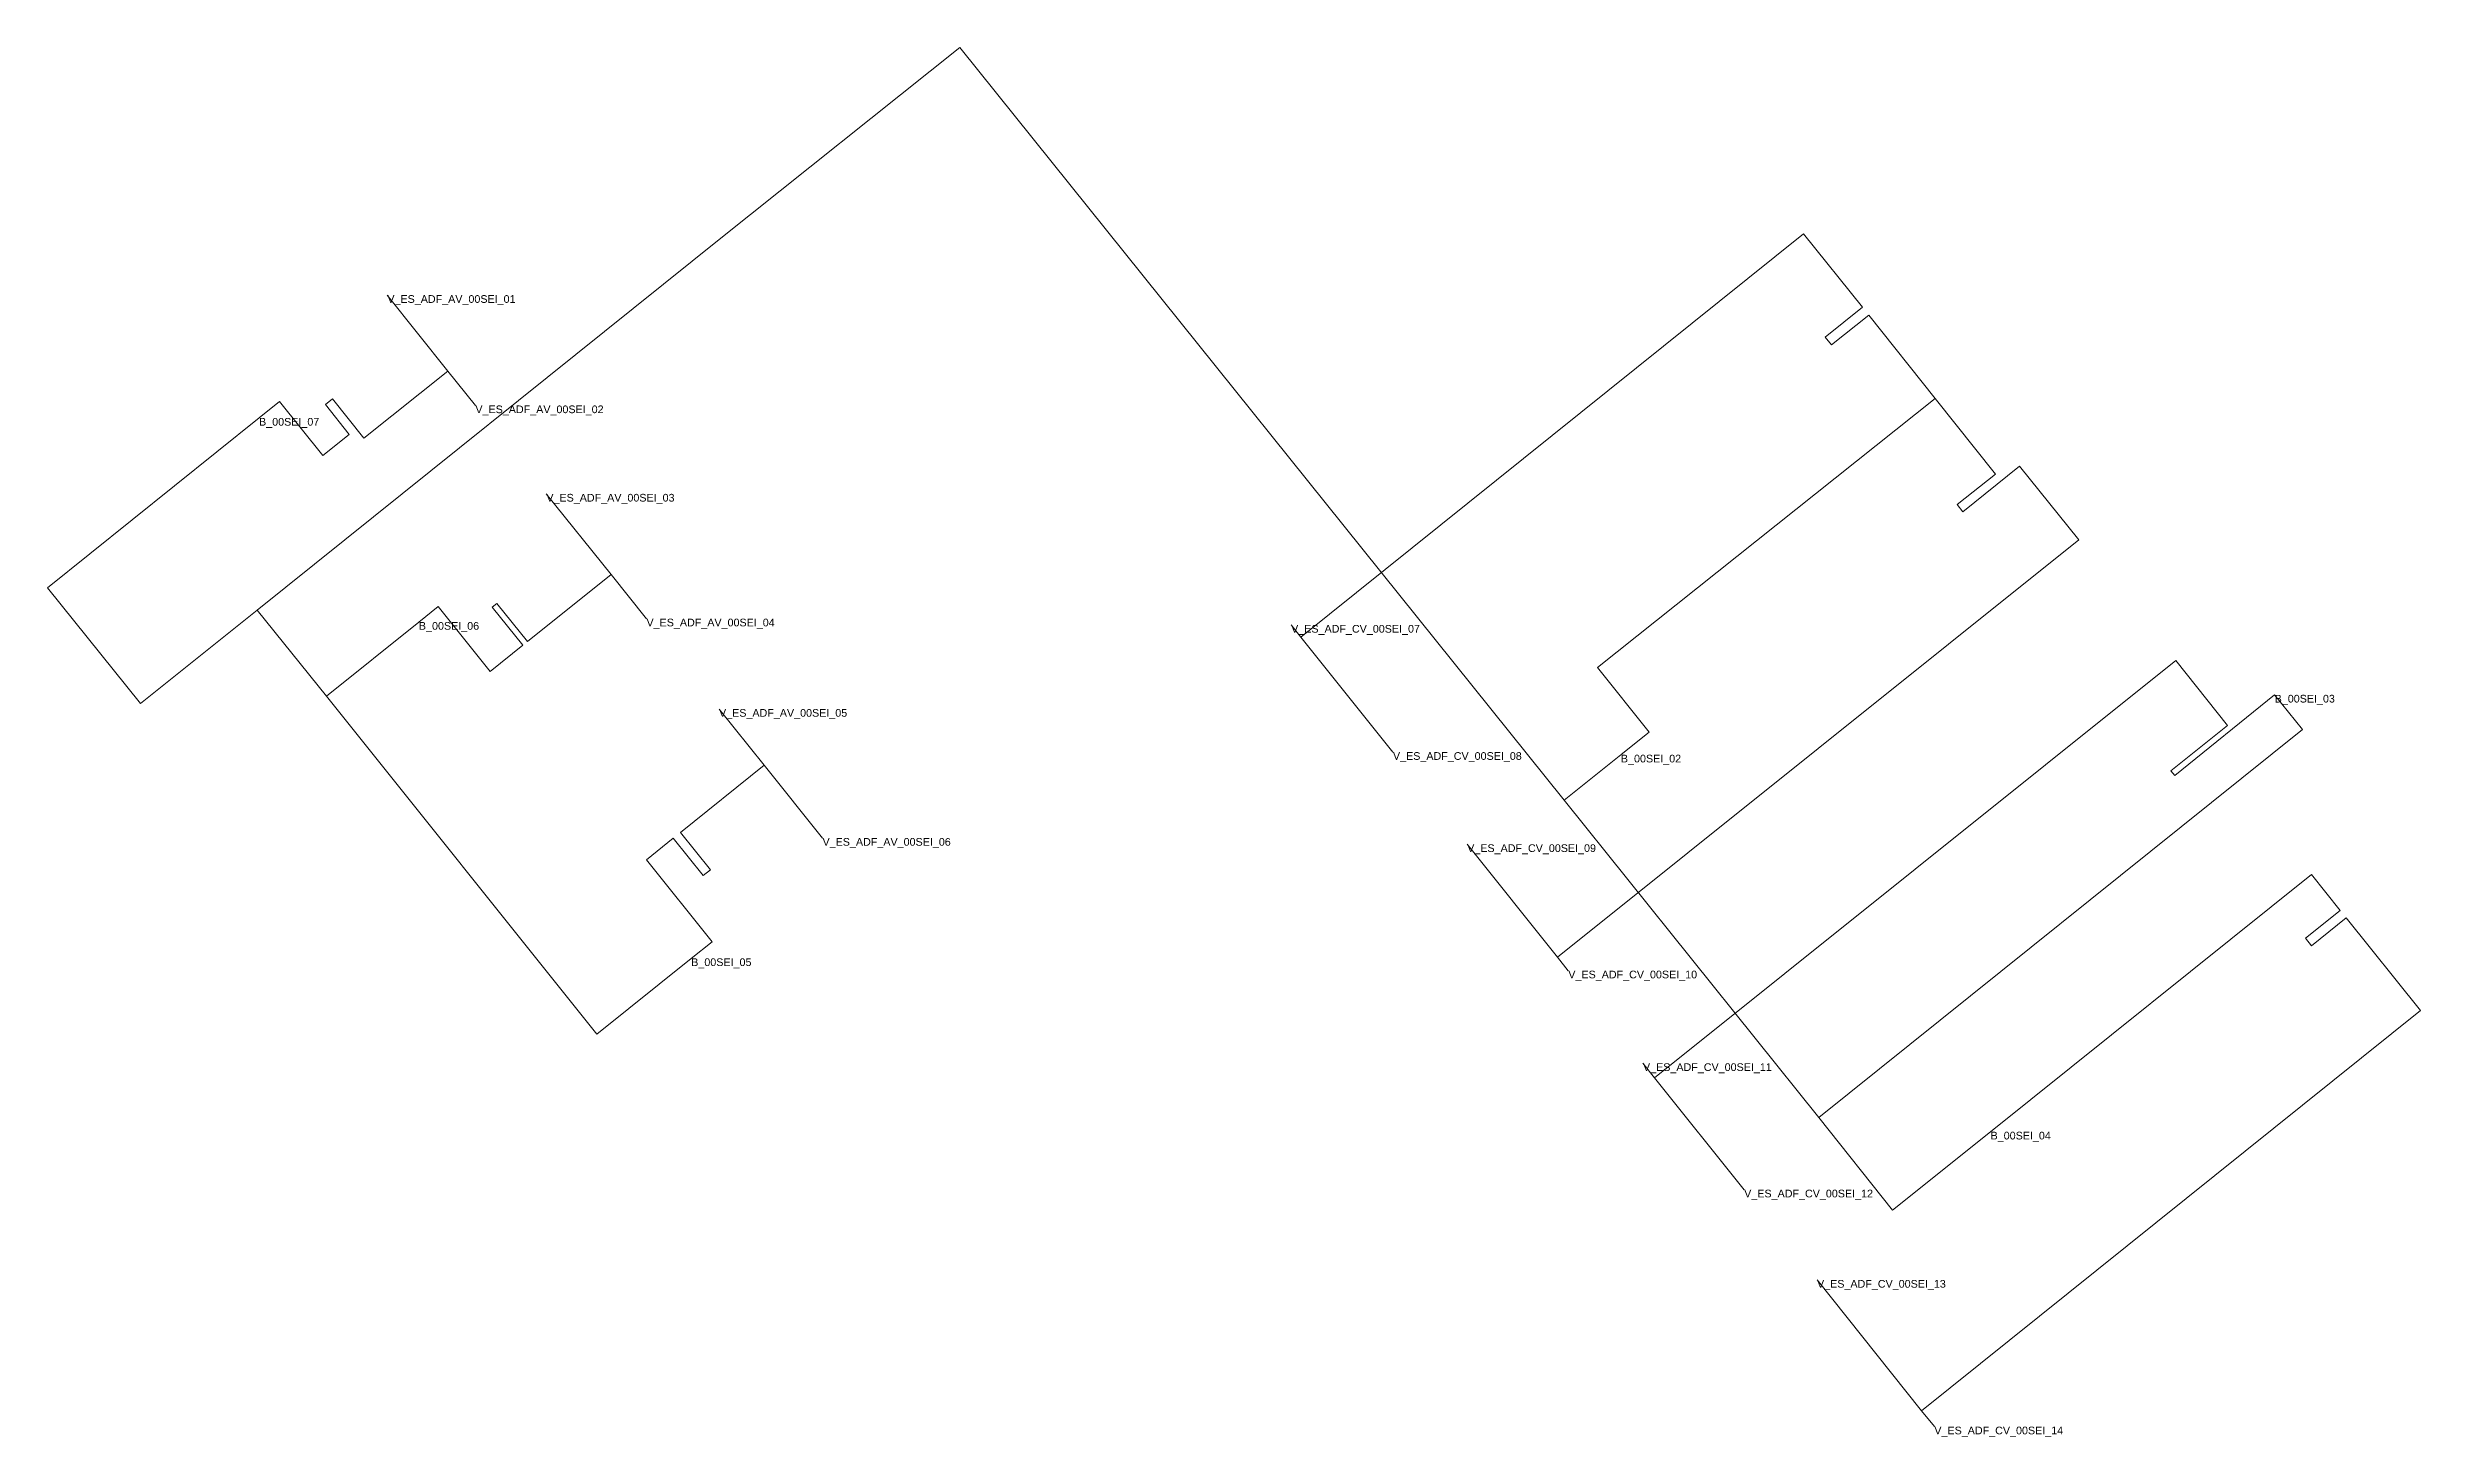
# Model space of a CAD drawing. Header units: metres. Extents: x 428033 to 428238, y 4581158 to 4581508.
# Drawn here: x 428033.4 to 428187.9, y 4581157.7 to 4581248.2 of the extents above; entities that cross this region are included whole.
import ezdxf
from ezdxf.enums import TextEntityAlignment as Align

# ---------------------------------------------------------------- set-up
doc = ezdxf.new("R2010")
doc.units = ezdxf.units.M
doc.header["$MEASUREMENT"] = 0
for name, color, linetype, lineweight in [('01_A_AccesTren_t', 7, 'Continuous', 0), ('01_I_AccesAtendo_l', 7, 'Continuous', 0), ('01_I_AccesTrenAdaptat_l', 7, 'Continuous', 0), ('01_I_Ascensor_l', 7, 'Continuous', 0), ('01_I_BarreraTarifaria_t', 7, 'Continuous', 0), ('01_I_Horitzontal_l', 7, 'Continuous', 0)]:
    doc.layers.add(name, color=color, linetype=linetype, lineweight=lineweight)
doc.styles.add('Style-Arial', font='arial.ttf')

msp = doc.modelspace()

# ---------------------------------------------------------------- texts
at = {"layer": '01_A_AccesTren_t', "style": 'Style-Arial'}
for s, p in [('V_ES_ADF_AV_00SEI_01', (428055.566215, 4581232.029042, -10)), ('V_ES_ADF_AV_00SEI_02', (428061.299236, 4581224.844782, -10)), ('V_ES_ADF_AV_00SEI_03', (428065.918655, 4581219.087675, -10)), ('V_ES_ADF_AV_00SEI_04', (428072.439409, 4581210.960965, -10)), ('V_ES_ADF_CV_00SEI_07', (428114.412518, 4581210.552561, -10)), ('V_ES_ADF_AV_00SEI_05', (428077.161656, 4581205.075642, -10)), ('V_ES_ADF_CV_00SEI_08', (428121.042223, 4581202.268068, -10)), ('V_ES_ADF_AV_00SEI_06', (428083.902094, 4581196.675144, -10)), ('V_ES_ADF_CV_00SEI_09', (428125.874514, 4581196.26808, -10)), ('V_ES_ADF_CV_00SEI_10', (428132.459375, 4581188.038583, -10)), ('V_ES_ADF_CV_00SEI_11', (428137.321022, 4581182.006906, -10)), ('V_ES_ADF_CV_00SEI_12', (428143.911676, 4581173.773909, -10)), ('V_ES_ADF_CV_00SEI_13', (428148.65316, 4581167.89417, -10)), ('V_ES_ADF_CV_00SEI_14', (428156.292196, 4581158.343733, -10))]:
    msp.add_text(s, height=0.5, dxfattribs=at).set_placement(p, align=Align.TOP_LEFT)
at = {"layer": '01_I_BarreraTarifaria_t', "style": 'Style-Arial'}
for s, p in [('B_00SEI_07', (428047.213743, 4581224.031875)), ('B_00SEI_06', (428057.621637, 4581210.741434)), ('B_00SEI_03', (428178.449683, 4581206.000954)), ('B_00SEI_02', (428135.883795, 4581202.100377)), ('B_00SEI_05', (428075.352234, 4581188.840602)), ('B_00SEI_04', (428159.954578, 4581177.548037))]:
    msp.add_text(s, height=0.5, dxfattribs=at).set_placement(p, align=Align.TOP_LEFT)

# ---------------------------------------------------------------- linework, layer by layer
at = {"layer": '01_I_AccesAtendo_l'}
for p, q in [((428059.508838, 4581227.074815, -10), (428055.566215, 4581232.029042, -10)), ((428059.508838, 4581227.074815, -10), (428061.299236, 4581224.844782, -10)), ((428070.130903, 4581213.838018, -10), (428065.918655, 4581219.087675, -10)), ((428070.130903, 4581213.838018, -10), (428072.439409, 4581210.960965, -10)), ((428077.161656, 4581205.075642, -10), (428080.101315, 4581201.411993, -10)), ((428080.101315, 4581201.411993, -10), (428083.902094, 4581196.675144, -10)), ((428138.074855, 4581181.06206, -10), (428137.321022, 4581182.006906, -10)), ((428138.074855, 4581181.06206, -10), (428143.911676, 4581173.773909, -10))]:
    msp.add_line(p, q, dxfattribs=at)
at = {"layer": '01_I_AccesAtendo_l', "elevation": -10, "flags": 128}
for points in [[(428051.995918, 4581225.278915), (428054.043629, 4581222.725574), (428059.508838, 4581227.074815)], [(428062.692433, 4581211.948021), (428064.683249, 4581209.4669), (428070.130903, 4581213.838018)], [(428171.699751, 4581201.04801), (428175.38904, 4581204.008801), (428172.00813, 4581208.242082), (428138.074855, 4581181.06206)], [(428080.101315, 4581201.411993), (428074.653691, 4581197.040899), (428076.607809, 4581194.605514)]]:
    msp.add_lwpolyline(points, dxfattribs=at)
at = {"layer": '01_I_AccesTrenAdaptat_l'}
for p, q in [((428114.412518, 4581210.552561, -10), (428115.054068, 4581209.750879, -10)), ((428115.054068, 4581209.750879, -10), (428121.042223, 4581202.268068, -10)), ((428131.76391, 4581188.907748, -10), (428125.874514, 4581196.26808, -10)), ((428132.459375, 4581188.038583, -10), (428131.76391, 4581188.907748, -10)), ((428155.464078, 4581159.379057, -10), (428148.65316, 4581167.89417, -10)), ((428156.292196, 4581158.343733, -10), (428155.464078, 4581159.379057, -10))]:
    msp.add_line(p, q, dxfattribs=at)
at = {"layer": '01_I_AccesTrenAdaptat_l', "elevation": -10, "flags": 128}
for points in [[(428149.192943, 4581229.299013), (428151.609408, 4581231.238317), (428147.777701, 4581236.012809), (428115.054068, 4581209.750879)], [(428158.155421, 4581217.9249), (428161.844709, 4581220.885691), (428165.697185, 4581216.087769), (428131.76391, 4581188.907748)], [(428180.857838, 4581189.659916), (428183.115413, 4581191.471704), (428187.948711, 4581185.44918), (428155.464078, 4581159.379057)]]:
    msp.add_lwpolyline(points, dxfattribs=at)
at = {"layer": '01_I_Ascensor_l'}
for p, q in [((428149.604577, 4581228.786097), (428149.192943, 4581229.299013, -10)), ((428051.995918, 4581225.278915, -10), (428051.5325, 4581224.907075)), ((428157.778058, 4581218.395112), (428158.155421, 4581217.9249, -10)), ((428062.692433, 4581211.948021, -10), (428062.399017, 4581211.712588)), ((428171.699751, 4581201.04801, -10), (428171.94513, 4581200.751565)), ((428076.607809, 4581194.605514, -10), (428076.134664, 4581194.22587)), ((428180.462839, 4581190.152224), (428180.857838, 4581189.659916, -10))]:
    msp.add_line(p, q, dxfattribs=at)
at = {"layer": '01_I_Horitzontal_l'}
for p, q in [((428092.848242, 4581248.160817), (428077.279046, 4581235.749302)), ((428092.848242, 4581248.160817), (428132.186539, 4581199.133775)), ((428077.279046, 4581235.749302), (428047.087829, 4581211.524487)), ((428047.087829, 4581211.524487), (428051.595707, 4581205.90635)), ((428051.595707, 4581205.90635), (428057.621637, 4581210.741434)), ((428178.449683, 4581206.000954), (428171.94513, 4581200.751565)), ((428132.186539, 4581199.133775), (428135.883795, 4581202.100377)), ((428132.186539, 4581199.133775), (428148.76501, 4581178.472144))]:
    msp.add_line(p, q, dxfattribs=at)
at = {"layer": '01_I_Horitzontal_l', "flags": 128}
for points in [[(428156.338712, 4581225.308641), (428152.02749, 4581230.717367), (428149.604577, 4581228.786097)], [(428047.213752, 4581224.031882), (428048.54078, 4581225.096662), (428051.36453, 4581221.577442), (428053.091977, 4581222.96351), (428051.5325, 4581224.907075)], [(428135.89559, 4581202.109842), (428137.718645, 4581203.562974), (428134.353625, 4581207.784625), (428156.338712, 4581225.308641)], [(428156.338712, 4581225.308641), (428160.267643, 4581220.379526), (428157.778058, 4581218.395112)], [(428047.087829, 4581211.524487), (428039.492987, 4581205.43054), (428033.437184, 4581212.977845), (428047.213743, 4581224.031875)], [(428057.62164, 4581210.741436), (428058.878447, 4581211.749873), (428062.266326, 4581207.527585), (428064.389662, 4581209.23133), (428062.399017, 4581211.712588)], [(428051.595707, 4581205.90635), (428069.197205, 4581183.914211), (428075.352225, 4581188.840594)], [(428148.76501, 4581178.472144), (428180.267478, 4581203.735668), (428178.449683, 4581206.000954)], [(428075.352234, 4581188.840602), (428076.705954, 4581189.924098), (428072.432626, 4581195.263193), (428074.183055, 4581196.66421), (428076.134664, 4581194.22587)], [(428159.954578, 4581177.548037), (428180.841131, 4581194.306145), (428182.720573, 4581191.963693), (428180.462839, 4581190.152224)], [(428148.76501, 4581178.472144), (428153.576777, 4581172.44313), (428159.954578, 4581177.548037)]]:
    msp.add_lwpolyline(points, dxfattribs=at)

msp.set_redraw_order([(e.dxf.handle, doc.entitydb.next_handle()) for e in msp.query("TEXT MTEXT ATTDEF DIMENSION ARC_DIMENSION")])  # texts and dimensions are drawn at this point

doc.saveas('drawing.dxf')
